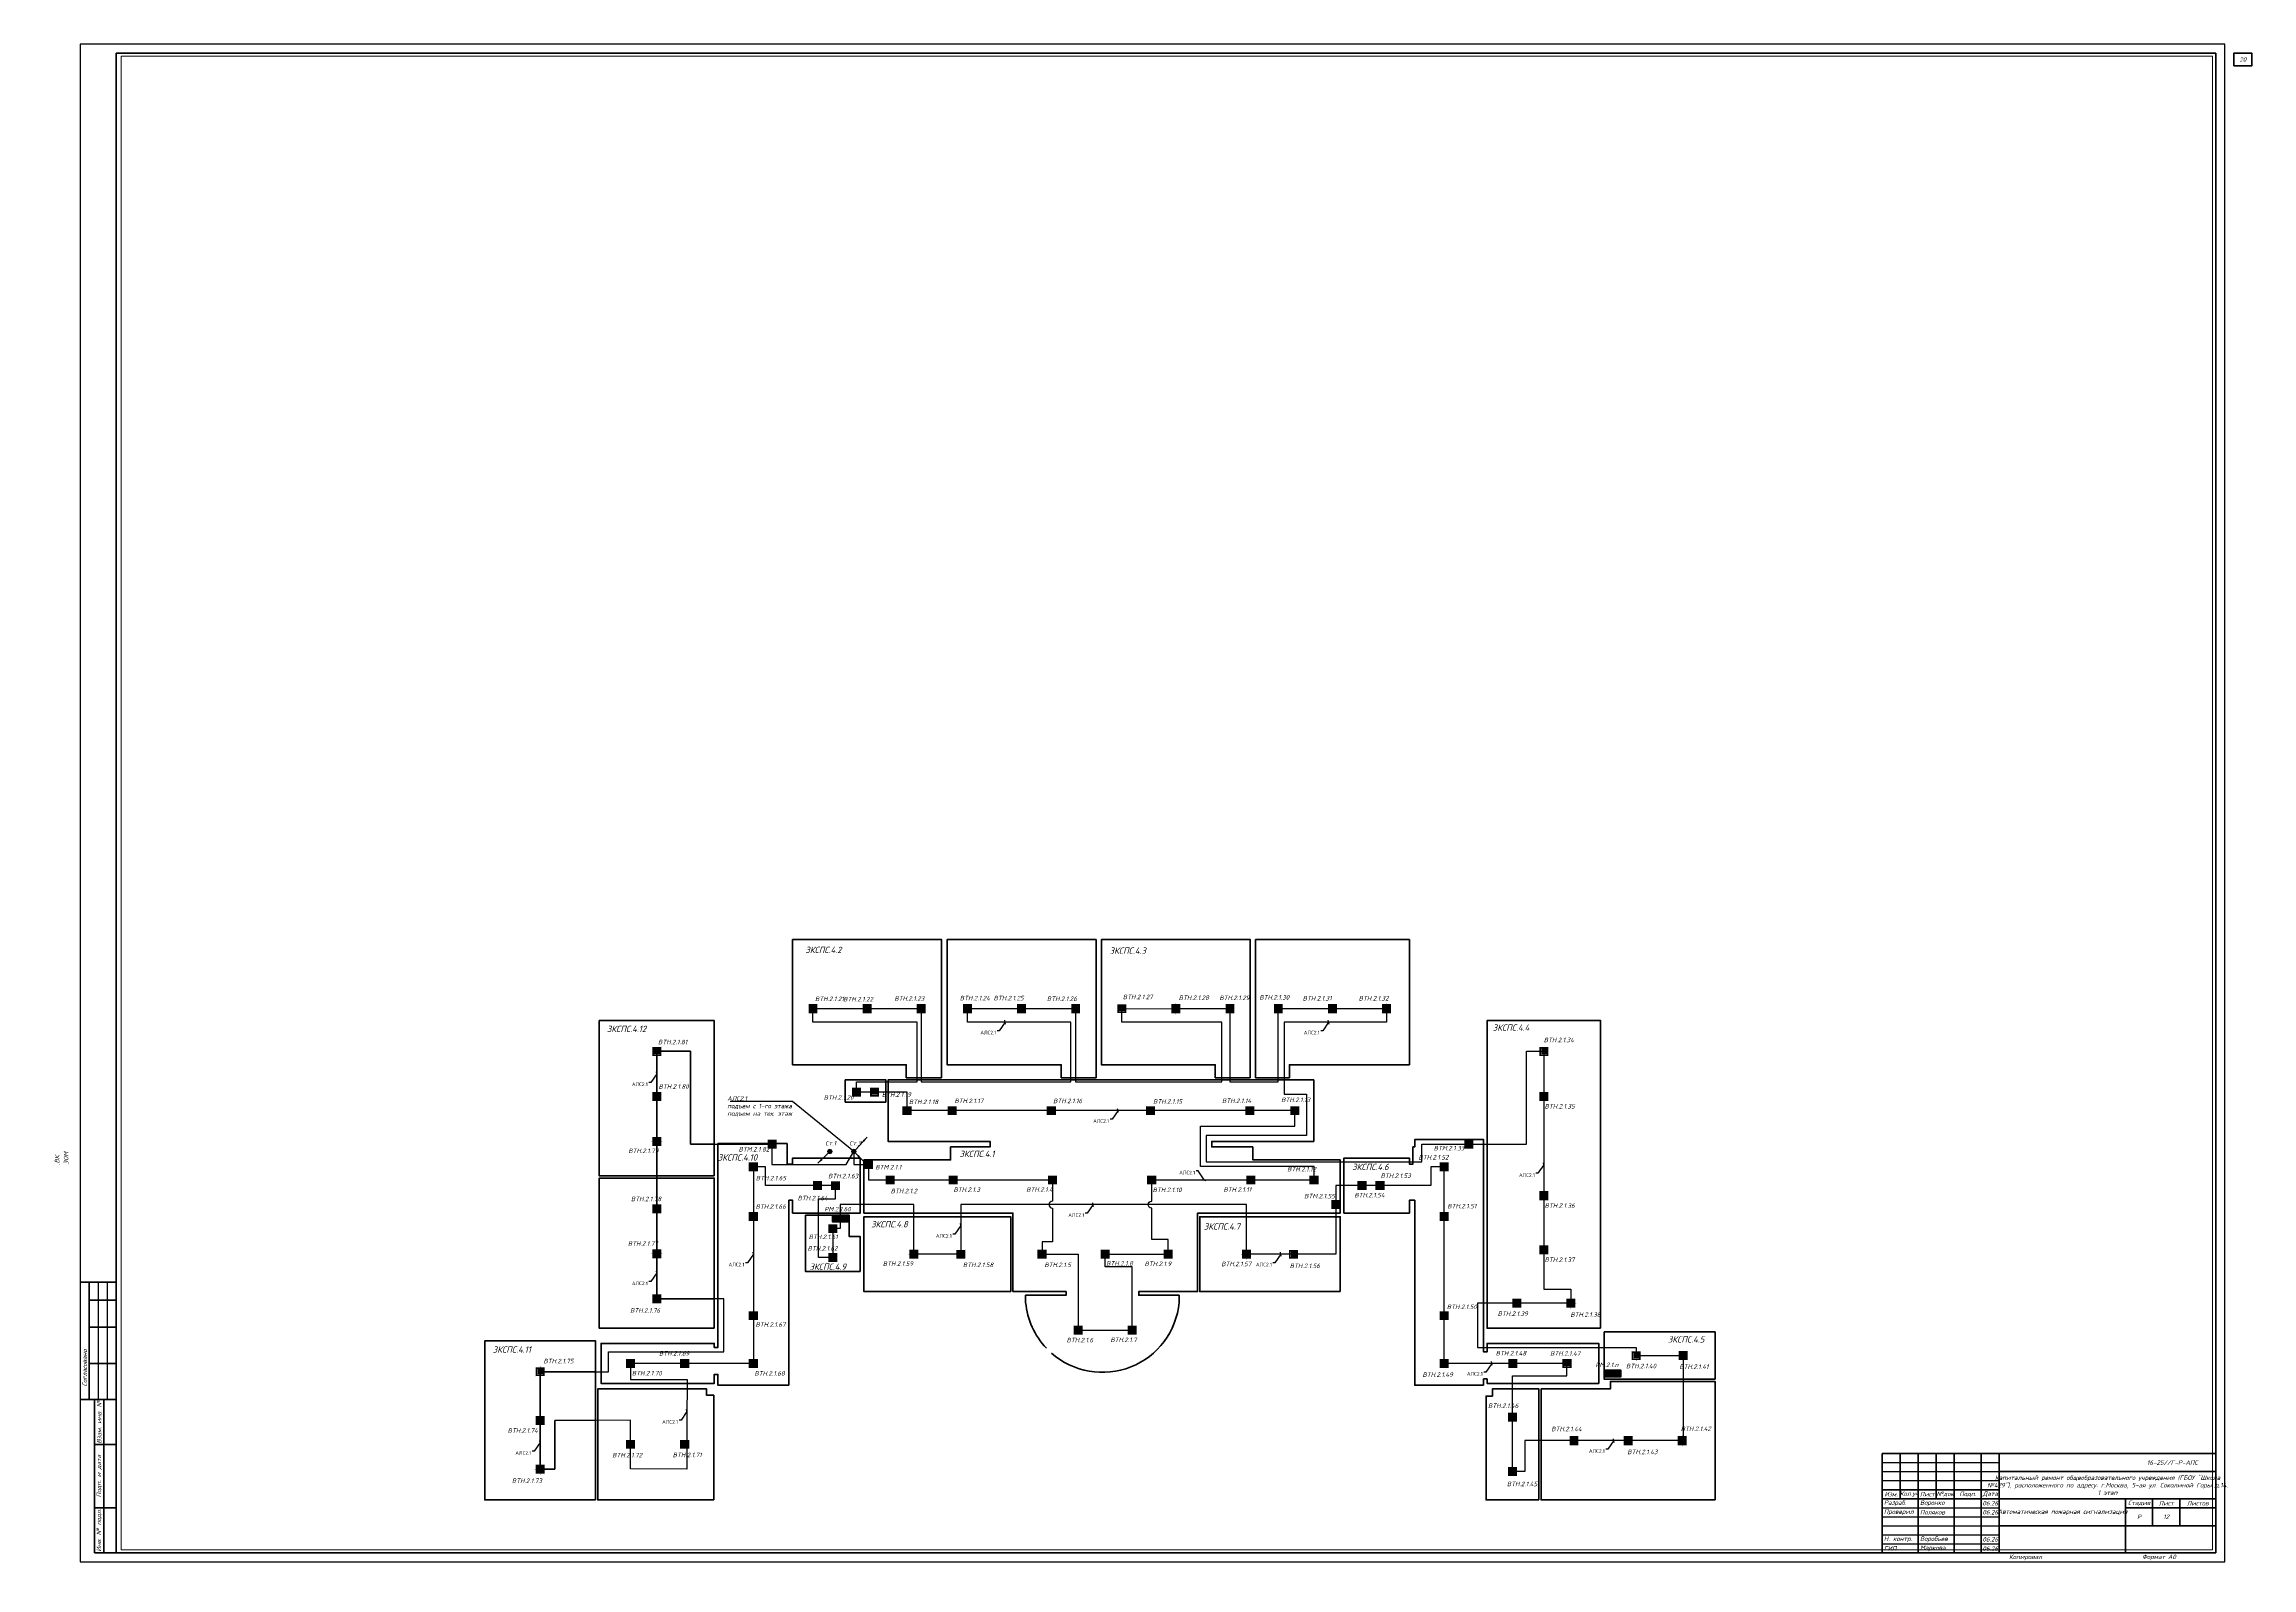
# Paper-space layout 'ПР4' of a CAD drawing. Header units: millimetres. Extents: x -20 to 1204, y -3 to 841.
# The model-space entities are those that its viewports show. They can reach past a viewport. Long polylines and large blocks are cut down to what shows.
import ezdxf
from ezdxf import colors
from ezdxf.entities.mleader import LeaderData, LeaderLine
from ezdxf.enums import TextEntityAlignment as Align
from ezdxf.math import Vec2, Vec3

# ---------------------------------------------------------------- set-up
doc = ezdxf.new("R2010")
doc.units = ezdxf.units.MM
doc.header["$LTSCALE"] = 0.5
doc.set_wipeout_variables(frame=1)
doc.linetypes.add('CONTI', pattern=[0])
doc.layers.get('0').update_dxf_attribs({"lineweight": 18})
doc.layers.get('Defpoints').update_dxf_attribs({"color": 4, "lineweight": 140})
for name, color, linetype, lineweight in [('! BSN__тонкая  текст - 015', 250, 'Continuous', 15), ('! ЗКПС НОМЕР 1', 4, 'Continuous', 50), ('13_text', 250, 'Continuous', 15), ('13_АПС_кабели', 1, 'Continuous', 30), ('13_АПС_оборудование', 1, 'Continuous', 30), ('13_АПС_текст', 1, 'Continuous', 30), ('13_СС_СОТС_выноски', 7, 'Continuous', 25), ('BSN__основная - 06', 1, 'Continuous', 60), ('АР_Штриховка_Стималит', 5, 'Continuous', 0)]:
    doc.layers.add(name, color=color, linetype=linetype, lineweight=lineweight)
doc.layers.add('! ЗКПС НОМЕР 2', color=7, linetype='Continuous', lineweight=0, true_color=0xf3aae6, transparency=0.5)
doc.styles.add('BDG_T_R', font='GOST Common.ttf')
doc.styles.add('ISOCPEUR', font='isocpeui.ttf', dxfattribs={"height": 250})
doc.styles.get("Standard").update_dxf_attribs({"font": 'txt.shx'})
doc.linetypes.add('Рабочее в трубе  _о_о_', pattern='A,5,2,[133,ltypeshp.shx,S=0.4,R=0,X=0,Y=0.75],3', length=10)

# ---------------------------------------------------------------- blocks, each defined once
blk = doc.blocks.new('*U1096')
at = {"linetype": 'Continuous', "lineweight": 25, "transparency": 33554687}
for p, q in [((1189, 841), (0, 841)), ((0, 841), (0, 0)), ((1189, 0), (1189, 841)), ((10, 155), (10, 90)), ((15, 155), (15, 90)), ((999, 55), (1064, 55)), ((999, 50), (1064, 50)), ((999, 45), (1064, 45)), ((999, 30), (1064, 30)), ((999, 25), (1064, 25)), ((999, 20), (1064, 20)), ((999, 15), (1064, 15)), ((0, 0), (1189, 0)), ((999, 10), (1064, 10))]:
    blk.add_line(p, q, dxfattribs=at)
at = {"linetype": 'Continuous', "lineweight": 60, "transparency": 33554687}
for p, q in [((1184, 836), (20, 836)), ((20, 836), (20, 5)), ((1184, 5), (1184, 836)), ((20, 155), (0, 155)), ((5, 155), (5, 90)), ((20, 145), (5, 145)), ((20, 130), (5, 130)), ((20, 110), (5, 110)), ((20, 90), (0, 90)), ((8, 90), (8, 5)), ((13, 90), (13, 5)), ((8, 65), (20, 65)), ((999, 60), (1184, 60)), ((999, 5), (999, 60)), ((1009, 60), (1009, 35)), ((1019, 60), (1019, 5)), ((1029, 60), (1029, 35)), ((1039, 60), (1039, 5)), ((1054, 60), (1054, 5)), ((1064, 5), (1064, 60)), ((1064, 50), (1184, 50)), ((1184, 5), (1184, 60)), ((999, 40), (1064, 40)), ((8, 30), (20, 30)), ((999, 35), (1184, 35)), ((1134, 35), (1134, 5)), ((1134, 30), (1184, 30)), ((1149, 35), (1149, 20)), ((1164, 35), (1164, 20)), ((1064, 20), (1184, 20)), ((8, 5), (20, 5)), ((20, 5), (1184, 5))]:
    blk.add_line(p, q, dxfattribs=at)
at = {"linetype": 'Continuous', "lineweight": 40, "transparency": 33554687}
blk.add_line((1134, 5), (1134, 35), dxfattribs=at)
at = {"lineweight": 60, "transparency": 33554687}
blk.add_lwpolyline([(1194, 829), (1204, 829), (1204, 836), (1194, 836)], close=True, dxfattribs=at)
at = {"linetype": 'Continuous', "transparency": 33554687, "rotation": 90, "style": 'ISOCPEUR'}
for s, insert, char_height, width, attachment_point in [('20_Главный_специалист_ВК', (-12.5, 176), 2.5, 19, 4), ('21_Главный_специалист_ЭОМ', (-7.5, 176), 2.5, 19, 4), ('01.26', (-12.5, 215), 2.5, 10, 5), ('01.26', (-7.5, 215), 2.5, 10, 5), ('01.26', (-2.5, 215), 2.5, 10, 5), ('Согласовано', (-17.5, 172.5), 3, 35, 5), ('Гл. спец ВК', (-12.5, 156), 2.5, 19, 4), ('Гл. спец ЭОМ', (-7.5, 156), 2.5, 19, 4), ('01.26', (-12.5, 150), 2.5, 10, 5), ('19_Главный_конструктор', (-7.5, 111), 2.5, 19, 4), ('01.26', (-7.5, 150), 2.5, 10, 5), ('18_Главный_специалист_ОВ', (-2.5, 111), 2.5, 19, 4), ('01.26', (-2.5, 150), 2.5, 10, 5), ('17_ГАП', (-12.5, 111), 2.5, 19, 4), ('Согласовано', (2.5, 107.5), 2.5, 35, 5), ('Гл. констр. ', (-7.5, 91), 2.5, 19, 4), ('Гл. спец ОВ', (-2.5, 91), 2.5, 19, 4), ('ГАП', (-12.5, 91), 2.5, 19, 4), ('Взам. инв. №', (10.5, 77.5), 2.5, 25, 5), ('Подп. и дата', (10.5, 47.5), 2.5, 35, 5), ('Инв. № подл.', (10.5, 17.5), 2.5, 25, 5)]:
    blk.add_mtext(s, dxfattribs=dict(at, insert=insert, char_height=char_height, width=width, attachment_point=attachment_point))
at = {"linetype": 'Continuous', "transparency": 33554687, "char_height": 2.5, "style": 'ISOCPEUR'}
for s, insert, width, attachment_point in [('16-25//Г-Р-АПС', (1174, 55), 110, 6), ('\\pxsm1;Капитальный ремонт общеобразовательного учреждения (ГБОУ "Школа №429"), расположенного по адресу: г.Москва, 5-ая ул. Соколиной Горы д.14. 1 этап', (1124, 42.5), 120, 5), ('Разраб.', (1000, 32.5), 19, 4), ('Проверил', (1000, 27.5), 19, 4), ('Воронко', (1020, 32.5), 19, 4), ('Поляков', (1020, 27.5), 19, 4), ('\\pxqc;06.26', (1054, 32.5), 10, 4), ('\\pxqc;06.26', (1054, 27.5), 10, 4), ('Р', (1141.5, 25), 15, 5), ('Н. контр.', (1000, 12.5), 19, 4), ('Воробьев', (1020, 12.5), 19, 4), ('\\pxqc;06.26', (1054, 12.5), 10, 4), ('ГИП', (1000, 7.5), 19, 4), ('Маркова', (1020, 7.5), 19, 4), ('\\pxqc;06.26', (1054, 7.4), 10, 4), ('Копировал', (1078.5, 2.5), 25, 5), ('Формат', (1149.5, 2.5), 16, 5)]:
    blk.add_mtext(s, dxfattribs=dict(at, insert=insert, width=width, attachment_point=attachment_point))
at = {"transparency": 33554687, "char_height": 2.5, "attachment_point": 5, "style": 'ISOCPEUR'}
for s, insert, width in [('Изм.', (1004, 37.5), 10), ('Кол.уч', (1014, 37.5), 10), ('Лист', (1024, 37.5), 10), ('№док', (1034, 37.5), 10), ('Подп.', (1046.5, 37.5), 15), ('Дата', (1059, 37.5), 10), ('Стадия', (1141.5, 32.5), 15), ('Лист', (1156.5, 32.5), 15), ('Листов', (1174, 32.5), 20)]:
    blk.add_mtext(s, dxfattribs=dict(at, insert=insert, width=width))
at = {"linetype": 'Continuous', "transparency": 33554687, "insert": (1099, 27.5), "char_height": 2.5, "width": 70, "attachment_point": 5, "line_spacing_factor": 0.8, "style": 'ISOCPEUR'}
blk.add_mtext('\\pxsm1;Автоматическая пожарная сигнализация', dxfattribs=at)
at = {"transparency": 33554687, "style": 'ISOCPEUR'}
for tag, p in [('Сквозная_нумерация', (1199, 832.5)), ('Форма3_номер_листа', (1156.5, 25)), ('Форма3_количество_листов', (1174, 25))]:
    blk.add_attdef(tag, text='', height=2.5, dxfattribs=at).set_placement(p, align=Align.MIDDLE_CENTER)
blk.add_attdef('Форма3_дополнительный_шифр', text='', height=2.5, dxfattribs=at).set_placement((1174, 55), align=Align.MIDDLE_LEFT)
at = {"lineweight": 5, "transparency": 33554687, "flags": 160}
blk.add_attdef('Форма3_наименование_чертежа', text='', height=2.5, dxfattribs=at).set_placement((1099, 12.5), align=Align.MIDDLE_CENTER)
at = {"transparency": 33554687, "style": 'ISOCPEUR', "flags": 8}
blk.add_attdef('Формат', (1157.5, 1.5), '', height=2.5, dxfattribs=at)
at = {"transparency": 33554687}
blk.add_wipeout([(-20, 220), (-0.5, 220), (-0.5, 90), (-20, 90)], dxfattribs=at)
blk = doc.blocks.new('101')
at = {"layer": '! ЗКПС НОМЕР 2', "true_color": 0xffffff, "transparency": 33554687}
h = blk.add_hatch(color=7, dxfattribs=at)
h.dxf.hatch_style = 1
h.paths.add_polyline_path([(-12942, -22141.9), (-12947, -22141.9), (-12947, -22146.8), (-12942, -22146.8)])
at = {"layer": 'BSN__основная - 06', "color": 1, "lineweight": 30, "ltscale": 100, "const_width": 0.03, "elevation": 0}
blk.add_lwpolyline([(-12947, -22141.9), (-12942, -22141.9), (-12942, -22146.8), (-12947, -22146.8)], close=True, dxfattribs=at)
at = {"layer": 'BSN__основная - 06', "color": 1, "lineweight": 30, "ltscale": 100, "const_width": 0.07, "elevation": 0}
blk.add_lwpolyline([(-12943.9, -22142.7), (-12945, -22143.9), (-12943.9, -22144.8), (-12945, -22145.9)], dxfattribs=at)
blk = doc.blocks.new('102')
at = {"layer": '! ЗКПС НОМЕР 1', "true_color": 0x78b1e2}
h = blk.add_hatch(color=143, dxfattribs=at)
h.dxf.hatch_style = 1
h.paths.add_polyline_path([(1716.1, -5163), (1711.2, -5163), (1711.2, -5168), (1716.1, -5168)])
at = {"layer": '! BSN__тонкая  текст - 015', "color": 1, "lineweight": 30, "ltscale": 100, "const_width": 0.03, "elevation": 0}
blk.add_lwpolyline([(1711.2, -5163), (1716.1, -5163), (1716.1, -5168), (1711.2, -5168)], close=True, dxfattribs=at)
at = {"layer": '! BSN__тонкая  текст - 015', "color": 1, "lineweight": 30, "ltscale": 100, "const_width": 0.05}
for points in [[(1713.6, -5162.5), (1713.6, -5163)], [(1711.1, -5165.5), (1710.6, -5165.5)], [(1713.6, -5168), (1713.6, -5168.6)], [(1716.7, -5165.5), (1716.1, -5165.5)]]:
    blk.add_lwpolyline(points, dxfattribs=at)
at = {"color": 1, "lineweight": 5, "ltscale": 100, "const_width": 0.03, "elevation": 0}
blk.add_lwpolyline([(1714.2, -5164.4), (1713.1, -5165), (1714.2, -5166), (1713.1, -5166.6)], dxfattribs=at)
blk = doc.blocks.new('ИПР1')
at = {"layer": 'АР_Штриховка_Стималит', "ltscale": 0.01, "true_color": 0xffffff}
h = blk.add_hatch(color=7, dxfattribs=at)
h.dxf.hatch_style = 1
h.paths.add_polyline_path([(-11645.5, -30228.9), (-11645.5, -30233.8), (-11640.6, -30233.8), (-11640.6, -30228.9)])
at = {"layer": 'BSN__основная - 06', "ltscale": 100, "const_width": 0.1}
blk.add_lwpolyline([(-11645.5, -30228.9), (-11640.6, -30228.9), (-11640.6, -30233.8), (-11645.5, -30233.8)], close=True, dxfattribs=at)
for points in [[(-11644.9, -30229.4), (-11644.8, -30229.6), (-11644.8, -30229.6), (-11644.8, -30229.7), (-11644.7, -30229.7), (-11644.7, -30229.8), (-11644.7, -30229.8), (-11644.6, -30229.9), (-11644.6, -30230), (-11644.6, -30230), (-11644.5, -30230.1), (-11644.4, -30230.2), (-11644.4, -30230.2), (-11644.3, -30230.3), (-11644.2, -30230.4), (-11644.1, -30230.5), (-11644, -30230.5), (-11643.9, -30230.6), (-11643.8, -30230.6), (-11643.7, -30230.7), (-11643.6, -30230.7), (-11643.5, -30230.8), (-11643.4, -30230.8), (-11643.2, -30230.8), (-11643, -30230.8), (-11642.7, -30230.8), (-11642.5, -30230.7), (-11642.3, -30230.7), (-11642, -30230.5), (-11641.8, -30230.4), (-11641.6, -30230.2), (-11641.5, -30230), (-11641.3, -30229.8), (-11641.2, -30229.5), (-11641.2, -30229.4)], [(-11643, -30230.8), (-11643, -30233.3)]]:
    blk.add_lwpolyline(points, dxfattribs=at)
blk = doc.blocks.new('*U37')
at = {"linetype": 'Continuous', "lineweight": 20, "true_color": 0xffffff, "transparency": 33554559}
h = blk.add_hatch(color=7, dxfattribs=at)
h.dxf.hatch_style = 1
h.paths.add_polyline_path([(-218, 521), (-218, -276), (1786, -276), (1786, 521)])
h.paths.add_polyline_path([(-1570, -1070), (1673, -1070), (1673, -565), (-1570, -565)], flags=9)
at = {"color": 1, "lineweight": 50, "transparency": 33554559}
blk.add_lwpolyline([(-218, 521), (1786, 521), (1786, -276), (-218, -276)], close=True, dxfattribs=at)
at = {"color": 1, "transparency": 33554559, "insert": (-42, 390), "char_height": 500, "attachment_point": 1, "style": 'ISOCPEUR'}
blk.add_mtext_dynamic_manual_height_columns('РМ-1', width=896.24, gutter_width=1500, heights=[0], dxfattribs=at)
at = {"color": 5, "transparency": 33554559, "style": 'ISOCPEUR'}
blk.add_attdef('ПОМ.', text='', height=200, dxfattribs=at).set_placement((-37, 473), align=Align.RIGHT)
at = {"transparency": 33554559, "style": 'ISOCPEUR'}
blk.add_attdef('НУМЕРАЦИЯ', (-505, 1445), '', height=500, dxfattribs=at)
at = {"transparency": 33554559, "style": 'ISOCPEUR', "flags": 1}
blk.add_attdef('НОМ', (1222, 570), '', height=250, dxfattribs=at)
at = {"color": 6, "lineweight": 20, "transparency": 33554559, "style": 'ISOCPEUR', "flags": 1}
for tag, p in [('ПОМЕЩЕНИЕ', (1645, -43)), ('ИД', (2550, -400))]:
    blk.add_attdef(tag, p, '', height=250, dxfattribs=at)
at = {"color": 6, "lineweight": 40, "transparency": 33554559, "style": 'ISOCPEUR'}
blk.add_attdef('СЛУЖЕБНЫЙОТКР', (-997, -747), '', height=220, dxfattribs=at)
at = {"color": 2, "linetype": 'Continuous', "lineweight": 30, "transparency": 33554559, "style": 'ISOCPEUR', "flags": 1}
blk.add_attdef('ID', (2010, -411), '', height=250, dxfattribs=at)
blk = doc.blocks.new('746')
at = {"layer": '! ЗКПС НОМЕР 1', "true_color": 0x78b1e2}
h = blk.add_hatch(color=143, dxfattribs=at)
h.dxf.hatch_style = 1
h.paths.add_polyline_path([(846.5, -5270.4), (846.5, -5275.2), (851.4, -5275.2), (851.4, -5270.4)])
h.paths.add_polyline_path([(850.5, -5271.3), (850.5, -5274.4), (847.4, -5274.4), (847.4, -5271.3)], flags=16)
at = {"layer": 'АР_Штриховка_Стималит', "true_color": 0xffffff}
h = blk.add_hatch(color=7, dxfattribs=at)
h.dxf.hatch_style = 1
h.paths.add_polyline_path([(847.5, -5271.3), (847.5, -5274.3), (850.5, -5274.3), (850.5, -5271.3)])
at = {"layer": '! BSN__тонкая  текст - 015', "color": 1, "lineweight": 30, "ltscale": 100, "const_width": 0.05}
for points in [[(846.4, -5272.8), (845.9, -5272.8)], [(848.9, -5269.7), (848.9, -5270.3)], [(848.9, -5275.3), (848.9, -5275.8)], [(852, -5272.8), (851.4, -5272.8)]]:
    blk.add_lwpolyline(points, dxfattribs=at)
at = {"color": 1, "lineweight": 5, "ltscale": 100, "elevation": 0}
for points, const_width in [([(846.5, -5275.3), (851.4, -5275.3), (851.4, -5270.3), (846.5, -5270.3)], 0.03), ([(847.5, -5274.3), (850.5, -5274.3), (850.5, -5271.3), (847.5, -5271.3)], 0.01)]:
    blk.add_lwpolyline(points, close=True, dxfattribs=dict(at, const_width=const_width))
at = {"color": 1, "lineweight": 5, "ltscale": 100, "const_width": 0.03, "elevation": 0}
blk.add_lwpolyline([(849.5, -5271.7), (848.4, -5272.3), (849.5, -5273.3), (848.4, -5273.9)], dxfattribs=at)
blk = doc.blocks.new('748')
at = {"layer": 'АР_Штриховка_Стималит', "true_color": 0xffffff}
h = blk.add_hatch(color=7, dxfattribs=at)
h.dxf.hatch_style = 1
h.paths.add_polyline_path([(1611.5, -5339.8), (1606.6, -5339.8), (1606.6, -5344.7), (1611.5, -5344.7)])
h.paths.add_polyline_path([(1610.6, -5340.7), (1610.6, -5343.8), (1607.6, -5343.8), (1607.6, -5340.7)], flags=16)
h = blk.add_hatch(color=7, dxfattribs=at)
h.dxf.hatch_style = 1
h.paths.add_polyline_path([(1607.6, -5340.7), (1607.6, -5343.7), (1610.6, -5343.7), (1610.6, -5340.7)])
at = {"color": 1, "lineweight": 5, "ltscale": 100, "elevation": 0}
for points, const_width in [([(1606.6, -5344.7), (1611.6, -5344.7), (1611.6, -5339.8), (1606.6, -5339.8)], 0.03), ([(1607.6, -5343.7), (1610.6, -5343.7), (1610.6, -5340.7), (1607.6, -5340.7)], 0.01)]:
    blk.add_lwpolyline(points, close=True, dxfattribs=dict(at, const_width=const_width))
at = {"color": 1, "lineweight": 5, "ltscale": 100, "const_width": 0.03, "elevation": 0}
blk.add_lwpolyline([(1609.6, -5341.1), (1608.5, -5341.7), (1609.7, -5342.7), (1608.5, -5343.3)], dxfattribs=at)
blk = doc.blocks.new('*U54')
at = {"transparency": 33554687}
h = blk.add_hatch(color=0, dxfattribs=at)
h.dxf.hatch_style = 1
h.paths.add_polyline_path([(125, 0, 1), (-125, 0, 1)])
h = blk.add_hatch(color=0, dxfattribs=at)
h.dxf.hatch_style = 1
h.paths.add_polyline_path([(491, -407), (407, -491), (654, -654)])
at = {"color": 0, "lineweight": 15, "transparency": 33554687}
blk.add_lwpolyline([(654, -654), (88, -88)], dxfattribs=at)
at = {"color": 0, "transparency": 33554687}
blk.add_circle((0, 0), 125, dxfattribs=at)
blk = doc.blocks.new('*U55')
at = {"transparency": 33554687}
h = blk.add_hatch(color=0, dxfattribs=at)
h.dxf.hatch_style = 1
h.paths.add_polyline_path([(-579, 533), (-491, 615), (-733, 786)])
h = blk.add_hatch(color=0, dxfattribs=at)
h.dxf.hatch_style = 1
h.paths.add_polyline_path([(125, 0, 1), (-125, 0, 1)])
at = {"color": 0, "lineweight": 15, "transparency": 33554687}
blk.add_lwpolyline([(-85, 91), (-733, 786)], dxfattribs=at)
at = {"color": 0, "transparency": 33554687}
blk.add_circle((0, 0), 125, dxfattribs=at)
blk = doc.blocks.new('*U62')
at = {"transparency": 33554687}
h = blk.add_hatch(color=0, dxfattribs=at)
h.dxf.hatch_style = 1
h.paths.add_polyline_path([(125, 0, 1), (-125, 0, 1)])
h = blk.add_hatch(color=0, dxfattribs=at)
h.dxf.hatch_style = 1
h.paths.add_polyline_path([(-336, -251), (-251, -336), (-88, -88)])
at = {"color": 0, "lineweight": 15, "transparency": 33554687}
blk.add_lwpolyline([(-88, -88), (-654, -654)], dxfattribs=at)
at = {"color": 0, "transparency": 33554687}
blk.add_circle((0, 0), 125, dxfattribs=at)
blk = doc.blocks.new('_None')
blk = doc.blocks.new('_Oblique')
at = {"color": 0, "linetype": 'ByBlock', "lineweight": -2, "transparency": 33554687}
blk.add_line((-0.5, -0.5), (0.5, 0.5), dxfattribs=at)

msp = doc.modelspace()

# ---------------------------------------------------------------- linework, layer by layer
at = {"layer": '! ЗКПС НОМЕР 1', "color": 40, "transparency": 33554559}
for points in [[(220440.61454, 78700.32862), (218485.16186, 78700.32862), (218485.16186, 79418.46637), (212175.61454, 79418.46637), (212175.61454, 86350.68246), (220440.61454, 86350.68246)], [(229005.61454, 78700.32862), (227071.91926, 78700.30362), (227071.91926, 79418.44137), (220740.61454, 79418.44137), (220740.61454, 86350.67184), (229005.61454, 86350.68246)], [(256975.61454, 64815.68246), (256875.61454, 64815.68246), (250685.61454, 64815.68246), (250685.61454, 81866.07267), (256975.61454, 81866.07267)], [(217353.01086, 77348.71159), (215095.93377, 77348.71159), (215095.93377, 78580.38864), (217353.01086, 78580.38864)]]:
    msp.add_lwpolyline(points, close=True, dxfattribs=at)
at = {"layer": '! ЗКПС НОМЕР 1', "color": 200, "transparency": 33554559}
for points in [[(237550.61454, 78700.32862), (235616.91926, 78700.30362), (235616.91926, 79418.46637), (229305.54112, 79418.46637), (229305.61454, 86350.68246), (237550.61454, 86350.68246)], [(246375.61454, 79418.46228), (239728.49211, 79418.46228), (239728.49211, 78700.30138), (237850.61454, 78700.32862), (237850.61454, 86350.68246), (246375.61454, 86350.68246)]]:
    msp.add_lwpolyline(points, close=True, dxfattribs=at)
at = {"layer": '! ЗКПС НОМЕР 1', "color": 30, "true_color": 0xf26722, "transparency": 33554559}
for points in [[(207835.61454, 73260.68246), (201460.61454, 73260.68246), (201460.60115, 81866.07267), (207835.60115, 81866.07267), (207835.61454, 78285.68603), (207834.39833, 78285.68603), (207836.83076, 77045.16828), (207835.61454, 77046.18314)], [(207835.61454, 64815.68246), (207835.61454, 64815.68246), (207835.61454, 64815.68246), (201460.61454, 64815.68246), (201460.61454, 73140.68246), (207835.61454, 73140.68246), (207835.61454, 64815.68246)]]:
    msp.add_lwpolyline(points, close=True, dxfattribs=at)
at = {"layer": '! ЗКПС НОМЕР 1', "color": 163, "transparency": 33554559}
msp.add_lwpolyline([(226248.32426, 63710.57495, -0.1673533343), (225100.18296, 66245.68246), (225100.18296, 66645.68246), (227343.63212, 66645.68246), (227343.63212, 66845.68246), (227343.63212, 66845.68246), (227343.63212, 66845.68246), (227343.63212, 66845.68246), (224390.62001, 66845.68246), (224390.62001, 71195.68497), (216130.61454, 71195.68246), (216130.61454, 74144.47338), (220935.61454, 74144.47338), (220935.61454, 74865.68246), (223130.61454, 74865.68246), (223130.61454, 75165.68246), (217473.33983, 75165.68246), (217473.02501, 78580.32862), (229005.61454, 78580.32862), (229005.61454, 78580.32862), (229005.61454, 78580.32862), (229005.61454, 78580.32862), (241078.20408, 78580.32862), (241077.88925, 75165.68246), (235420.61454, 75165.68246), (235420.61454, 74865.68246), (237695.61454, 74865.68246), (237699.06422, 74144.5329), (242545.61454, 74144.5329), (242545.61964, 71195.6905), (234628.99215, 71195.68809), (234628.99215, 71195.68809), (234628.99197, 66845.68246), (231367.63497, 66845.68246), (231367.63497, 66645.68246), (233610.31203, 66645.68246), (233610.31203, 66245.68246, -0.6128200457), (226530.75653, 63437.82939)], format="xyb", dxfattribs=at)
at = {"layer": '! ЗКПС НОМЕР 1', "color": 171, "transparency": 33554559}
for points in [[(211975.61454, 61655.68246), (208035.61454, 61655.68246), (208035.61454, 62255.68246), (207835.61454, 62255.68246), (207835.61454, 61755.68246), (201560.61454, 61755.68246), (201560.61454, 63975.68251), (207835.61454, 63975.68251), (207835.61454, 63755.68251), (208035.61454, 63755.68251), (208035.61454, 75045.67708), (211875.61454, 75045.67708), (211875.61454, 73908.16474), (212175.61523, 73908.16474), (212175.61454, 74244.47338), (215930.61454, 74244.47337), (215930.61454, 71195.69361), (212175.61454, 71195.69286), (212175.64263, 71908.1603), (211975.58645, 71908.16919)], [(207810.61454, 55305.68246), (201380.64843, 55305.6893), (201380.61592, 61455.67561), (207410.61022, 61455.68246), (207410.61022, 61105.68229), (207810.61454, 61105.68229)]]:
    msp.add_lwpolyline(points, close=True, dxfattribs=at)
at = {"layer": '! ЗКПС НОМЕР 1', "color": 11, "true_color": 0xf27172, "transparency": 33554559}
msp.add_lwpolyline([(250485.61454, 61655.68246), (246675.61454, 61655.68246), (246675.61454, 71908.16474), (246375.61454, 71908.16474), (246375.61454, 71195.68246), (242745.61454, 71195.69078), (242745.61454, 74244.47338), (246375.61454, 74244.47338), (246375.61454, 73908.16474), (246575.61454, 73908.16474), (246575.61454, 74865.68246), (246675.61454, 74865.68246), (246675.61454, 75265.68246), (250485.61454, 75265.68246), (250485.61454, 63505.40613), (250685.61454, 63505.40613), (250685.61454, 63975.68251), (256875.61454, 63975.68251), (256875.61454, 61755.68246), (250685.61454, 61755.68246), (250685.61454, 62005.51777), (250485.61454, 62005.40613)], close=True, dxfattribs=at)
at = {"layer": '! ЗКПС НОМЕР 1', "color": 160, "transparency": 33554559}
msp.add_lwpolyline([(215930.61454, 67956.81086), (212895.50982, 67956.78746), (212895.47531, 71076.0389), (215322.41366, 71075.69709), (215322.45297, 69895.69795), (215930.61454, 69895.69795)], close=True, dxfattribs=at)
at = {"layer": '! ЗКПС НОМЕР 1', "color": 242, "true_color": 0xcd2027, "transparency": 33554559}
msp.add_lwpolyline([(224270.63512, 66845.68246), (216130.61454, 66845.68246), (216130.61454, 70995.68154), (224270.6049, 70995.68337)], close=True, dxfattribs=at)
at = {"layer": '! ЗКПС НОМЕР 1', "color": 25, "transparency": 33554559}
msp.add_lwpolyline([(242545.61454, 66845.68497), (234750.15641, 66845.67995), (234749.01022, 70995.68246), (242545.61454, 70995.68246)], close=True, dxfattribs=at)
at = {"layer": '! ЗКПС НОМЕР 1', "color": 84, "transparency": 33554559}
for points in [[(201260.6308, 55305.66205), (195110.61454, 55305.68246), (195110.61454, 64113.42716), (195110.61454, 64113.42716), (195110.61454, 64113.42716), (201260.61454, 64113.42716), (201260.61729, 61455.68246), (201260.6308, 61455.66216)], [(263325.61454, 61988.649), (257175.95003, 61988.649), (257175.61454, 64615.68246), (263325.61454, 64615.68246)], [(253555.64705, 55305.69795), (250625.61454, 55305.68246), (250625.61454, 61055.68246), (250975.61256, 61055.68246), (250975.61471, 61454.29058), (253555.61454, 61455.68246)], [(263325.61454, 55305.68246), (253675.61454, 55305.68246), (253675.61454, 61455.68309), (255935.61454, 61455.68246), (255935.61454, 61455.68246), (257525.61471, 61455.68246), (257525.61694, 61868.649), (263325.61454, 61868.649)]]:
    msp.add_lwpolyline(points, close=True, dxfattribs=at)
at = {"layer": '13_АПС_кабели', "transparency": 33554687}
msp.add_lwpolyline([(215573.44227, 74611.8851), (215573.44227, 73896.49082), (216388.01044, 73896.49082), (216388.01044, 73030.68246), (217588.11453, 73030.68246), (221088.11453, 73030.68246), (226588.11453, 73030.68246), (226588.11453, 71861.82671, 0.9839345891), (226588.11453, 71472.01915), (226588.11453, 69595.59046), (226009.80607, 69595.59046), (226009.80607, 68920.7054), (228009.80607, 68920.7054), (228009.80713, 64715.68246), (231009.80713, 64715.68246), (231009.80713, 68225.50697), (229509.80607, 68225.50697), (229509.80607, 68920.7054), (233009.80607, 68920.7054), (233009.80607, 69741.17795), (232088.11453, 69741.17795), (232088.11453, 71471.99359, -1), (232088.11453, 71861.85227), (232088.11453, 73030.68246), (237588.11453, 73030.68246), (241088.11453, 73030.68246), (241088.11453, 73786.91399), (234802.10622, 73786.91399), (234802.10622, 76022.49134), (240025.45713, 76022.49134), (240025.45713, 76873.00554), (237525.45713, 76873.00554), (232025.45713, 76873.00554), (226525.45713, 76873.00554), (221025.45713, 76873.00554), (218525.45713, 76873.00554), (218525.45713, 77897.87748), (216724.6369, 77897.87748), (215724.6369, 77897.87748), (215724.6369, 78475.6709), (219081.76051, 78475.6709), (219081.76051, 81776.24234), (213308.95279, 81776.24234), (213308.95279, 82525.50554), (216308.11454, 82525.50554), (219308.11454, 82525.50554), (219308.11454, 78475.6709), (227610.72266, 78475.6709), (227610.72266, 81776.24234), (221871.45279, 81776.24234), (221870.61454, 82525.50554), (224870.61454, 82525.50554), (227871.3959, 82525.50554), (227871.3959, 78475.6709), (235976.83768, 78475.6709), (235976.83768, 81776.24234), (230428.95279, 81776.24234), (230428.95279, 82520.25538), (233428.11454, 82525.50554), (236428.11454, 82525.50554), (236428.11454, 78475.6709), (239108.95279, 78475.6709), (239108.95279, 82525.50554), (242108.8959, 82523.14371), (245108.11454, 82525.50554), (245108.11454, 81776.24234), (239438.28045, 81776.24234), (239438.28045, 77784.13397), (240668.96172, 77784.13397), (240668.96172, 75488.4903), (235115.99639, 75488.4903), (235115.99639, 74040.15494), (243748.12328, 74040.15494), (247071.88049, 74040.15494), (247071.88049, 75017.6999), (249686.51722, 75017.6999), (252867.21797, 75017.6999), (252867.21797, 80164.48276), (253829.79224, 80164.48276), (253829.79224, 77664.76131), (253829.79224, 75165.68246), (253829.79224, 71348.24354), (253830.4113, 66974.24134), (255330.63048, 66974.24134), (255330.63048, 66208.18112), (250156.26048, 66208.18112), (250156.26048, 63757.19807), (258952.03965, 63757.19807), (258952.20462, 63301.22557), (261551.56365, 63299.8039), (261550.78229, 58587.16573), (252777.48961, 58587.8274), (252777.48961, 56883.6603), (252089.79255, 56882.99863), (252089.79255, 59882.99863), (252089.79255, 62184.48349), (255113.11454, 62184.48349), (255113.11454, 62865.68248), (252113.11454, 62865.68248), (248305.61454, 62865.68248), (248305.61454, 65510.68355), (248305.61454, 71010.68355), (248305.61454, 73760.68355), (247557.70615, 73760.68355), (247557.70615, 72720.08349), (244748.12328, 72720.08349), (243748.12328, 72720.08349), (242297.6458, 72720.08349), (242297.6458, 68921.34413), (239419.97995, 68921.34413), (237347.32749, 68919.74223), (237347.32749, 71666.92293), (221501.46307, 71666.92293), (221500.62483, 68920.68246), (218900.62483, 68919.74223), (218900.62483, 71666.92293), (218528.82479, 71666.92293), (214816.73849, 71666.92293), (214816.73849, 70896.53774), (214816.73849, 70335.54542), (214413.05063, 70335.54542), (214413.05063, 68735.54542), (213610.77181, 68735.54542), (213610.77181, 71533.54478), (213610.77181, 71985.48436), (214563.10581, 71985.48436), (214563.10581, 72720.08349), (213563.10581, 72720.08349), (210683.87346, 72720.08349), (210683.87346, 73760.68355), (210005.61454, 73760.68355), (210005.61454, 71010.68355), (210005.61454, 65510.68355), (210005.61454, 62865.68248), (206198.11454, 62865.68248), (203198.11454, 62865.68248), (203198.11454, 61967.78563), (206325.61454, 61967.78563), (206324.7763, 59709.55481), (206324.7763, 57009.55481), (203198.11454, 57030.68099), (203198.11454, 59730.68099), (198999.10409, 59709.55481), (198999.10409, 57010.21648), (198185.61454, 57010.21648), (198185.61454, 59707.19298), (198187.52462, 62407.391), (201967.32507, 62407.391), (201967.32507, 63517.32103), (208374.70959, 63517.32103), (208374.70959, 66441.54452), (204648.51785, 66438.52102), (204647.73649, 70443.43606), (204648.12717, 70443.43606), (204648.12717, 75165.42298), (204647.27553, 75165.42298), (204647.27553, 77664.76131), (204647.27553, 80163.82109), (205450.10602, 80163.82109), (206514.34115, 80163.82109), (206514.34115, 75017.6999), (211037.49621, 75017.6999), (211037.49621, 73888.41768), (215151.81848, 73888.41768), (215573.44227, 74611.8851)], format="xyb", dxfattribs=at)
at = {"layer": '13_АПС_кабели', "linetype": 'Рабочее в трубе  _о_о_', "transparency": 33554687}
for points in [[(219081.76051, 78700.32862), (219081.76051, 81776.24234), (213308.95279, 81776.24234), (213308.11454, 82525.50554), (219308.11454, 82525.50554), (219308.11454, 78700.32862)], [(227610.72266, 78700.32862), (227610.72266, 81776.24234), (221871.45279, 81776.24234), (221871.45279, 82525.50554), (227870.61454, 82525.50554), (227871.3959, 78700.31395)], [(235976.83768, 78700.32861), (235976.83768, 81776.24234), (230428.95279, 81776.24234), (230428.95279, 82524.56531), (236428.11454, 82525.50554), (236428.11454, 78700.3141)], [(239108.95279, 78700.31036), (239108.11454, 82525.50554), (245108.11454, 82525.50554), (245108.11454, 81776.24234), (239438.28045, 81776.24234), (239438.28045, 78700.54589)], [(207835.61454, 75017.6999), (206514.34115, 75017.6999), (206514.34115, 80163.82109), (204647.27553, 80163.82109), (204647.28893, 66439.3711), (207835.61454, 66441.10709)], [(250685.61454, 75017.6999), (252867.21797, 75017.6999), (252867.21797, 80164.48276), (253829.02162, 80164.48276), (253830.4113, 66974.24134), (255330.63048, 66974.24134), (255329.79224, 66207.51945), (250685.61454, 66207.51945)], [(221501.25819, 70995.68275), (221501.25819, 68919.74223), (218900.62483, 68920.68246), (218900.62483, 70995.68246)], [(242297.6458, 70995.68486), (242297.6458, 68921.34413), (237347.32749, 68920.68246), (237347.34758, 70995.73278)], [(257175.61454, 63757.19807), (258952.03802, 63755.49655), (258952.03802, 63301.22551), (261550.78229, 63302.16573), (261550.78229, 58587.8274), (252777.48961, 58587.8274), (252777.48961, 56883.6603), (252089.79255, 56882.99863), (252087.32608, 61454.89034)], [(201260.61631, 62407.391), (198185.61454, 62408.61458), (198185.61454, 57009.55481), (198999.10409, 57010.21648), (198999.10409, 59709.55481), (201260.61454, 59730.68099)]]:
    msp.add_lwpolyline(points, dxfattribs=at)

# ---------------------------------------------------------------- block references
at = {"lineweight": 20, "transparency": 33554687}
ref = msp.add_blockref('*U54', (214241.02295, 74611.8851), dxfattribs=dict(at, xscale=-1))
ref.add_attrib('NUM', 'Ст.1', (213991.20752, 74943.86154), dxfattribs={"color": 0, "height": 250, "style": 'ISOCPEUR'})
ref = msp.add_blockref('*U55', (215573.44227, 74611.8851), dxfattribs=dict(at, xscale=-1))
ref.add_attrib('NUM', 'Ст.3', (215323.62684, 74943.86154), dxfattribs={"color": 0, "height": 250, "style": 'ISOCPEUR'})
ref = msp.add_blockref('*U62', (215573.44227, 74611.8851), dxfattribs=dict(at, xscale=-1))
ref.add_attrib('NUM', 'Ст.3', (215323.62684, 74943.86154), dxfattribs={"color": 0, "height": 250, "style": 'ISOCPEUR'})
at = {"layer": '13_АПС_оборудование', "transparency": 33554559}
for name, p, xscale, yscale, zscale in [('102', (41945.49949, 599075.12006, -0.47809), 100, 100, 100), ('102', (44945.49949, 599075.12006, -0.47809), 100, 100, 100), ('102', (47945.49949, 599075.12006, -0.47809), 100, 100, 100), ('102', (50507.99949, 599075.12006, -0.47809), 100, 100, 100), ('102', (53507.99949, 599075.12006, -0.47809), 100, 100, 100), ('102', (56507.99949, 599075.12006, -0.47809), 100, 100, 100), ('102', (62065.49949, 599075.12006, -0.47809), 100, 100, 100), ('102', (65065.49949, 599075.12006, -0.47809), 100, 100, 100), ('102', (67745.49949, 599075.12006, -0.47809), 100, 100, 100), ('102', (70745.49949, 599075.12006, -0.47809), 100, 100, 100), ('102', (73745.49949, 599075.12006, -0.47809), 100, 100, 100), ('102', (33284.66047, 594214.37583, -0.47809), 100, 100, 100), ('101', (1510173.98489, 2292332.6533, -0.25088), 100, 100, 100), ('101', (1512974.80512, 2291307.78135, -0.25088), 100, 100, 100), ('101', (1515474.80512, 2291307.78135, -0.25088), 100, 100, 100), ('101', (1520974.80512, 2291307.78135, -0.25088), 100, 100, 100), ('101', (1526474.80512, 2291307.78135, -0.25088), 100, 100, 100), ('101', (1531974.80512, 2291307.78135, -0.25088), 100, 100, 100), ('101', (1534474.80512, 2291307.78135, -0.25088), 100, 100, 100), ('102', (82467.17718, 594214.37583, -0.47809), 100, 100, 100), ('102', (33284.66047, 591714.37583, -0.47809), 100, 100, 100), ('101', (1504454.96254, 2288195.45936, -0.25088), 100, 100, 100), ('101', (1542754.96254, 2288195.45936, -0.25088), 100, 100, 100), ('101', (1508012.4538, 2287154.85931, -0.25088), 100, 100, 100), ('101', (1515537.46252, 2287465.45827, -0.25088), 100, 100, 100), ('101', (1521037.46252, 2287465.45827, -0.25088), 100, 100, 100), ('101', (1526537.46252, 2287465.45827, -0.25088), 100, 100, 100), ('101', (1532037.46252, 2287465.45827, -0.25088), 100, 100, 100), ('101', (1535537.46252, 2287465.45827, -0.25088), 100, 100, 100), ('101', (1538197.47127, 2287154.85931, -0.25088), 100, 100, 100), ('101', (1539197.47127, 2287154.85931, -0.25088), 100, 100, 100), ('102', (82467.17718, 588714.37583, -0.47809), 100, 100, 100), ('102', (33284.67387, 587988.98562, -0.47809), 100, 100, 100), ('101', (1504454.96254, 2285445.45936, -0.25088), 100, 100, 100), ('*U37', (214481.95911, 70841.41817), 0.45, 0.45, 0.45), ('101', (1542754.96254, 2285445.45936, -0.25088), 100, 100, 100), ('102', (33284.67387, 585488.98562, -0.47809), 100, 100, 100), ('101', (1508862.39862, 2283170.32124, -0.25088), 100, 100, 100), ('102', (47538.00977, 585470.29698, -0.47809), 100, 100, 100), ('101', (1520459.15407, 2283355.48122, -0.25088), 100, 100, 100), ('101', (1523959.15407, 2283355.48122, -0.25088), 100, 100, 100), ('101', (1527459.15407, 2283355.48122, -0.25088), 100, 100, 100), ('102', (65984.71244, 585470.29698, -0.47809), 100, 100, 100), ('102', (82467.17718, 585714.37583, -0.47809), 100, 100, 100), ('102', (33284.67387, 582988.98562, -0.47809), 100, 100, 100), ('102', (80967.17718, 582757.13397, -0.47809), 100, 100, 100), ('102', (83967.17718, 582757.13397, -0.47809), 100, 100, 100), ('101', (1504454.96254, 2279945.45936, -0.25088), 100, 100, 100), ('101', (1522459.15407, 2279150.45919, -0.25088), 100, 100, 100), ('101', (1525459.15407, 2279150.45919, -0.25088), 100, 100, 100), ('101', (1542754.96254, 2279945.45936, -0.25088), 100, 100, 100), ('101', (1497647.46254, 2277300.4583, -0.25088), 100, 100, 100), ('101', (1500647.46254, 2277300.4583, -0.25088), 100, 100, 100), ('101', (1504454.96254, 2277300.4583, -0.25088), 100, 100, 100), ('101', (1542754.96254, 2277300.4583, -0.25088), 100, 100, 100), ('101', (1546562.46254, 2277300.4583, -0.25088), 100, 100, 100), ('*U37', (257301.23114, 62253.4194), 0.45, 0.45, 0.45), ('102', (90188.16723, 579851.78025, -0.47809), 100, 100, 100), ('102', (26822.99949, 576259.16933, -0.47809), 100, 100, 100), ('102', (80727.1775, 576432.61315, -0.47809), 100, 100, 100), ('102', (84138.01574, 575136.78025, -0.47809), 100, 100, 100), ('102', (87138.01574, 575136.78025, -0.47809), 100, 100, 100), ('102', (90138.01574, 575136.78025, -0.47809), 100, 100, 100), ('101', (1497647.46254, 2272815.45681, -0.25088), 100, 100, 100), ('101', (1500647.46254, 2272815.45681, -0.25088), 100, 100, 100), ('102', (26822.99949, 573559.16933, -0.47809), 100, 100, 100), ('102', (80727.1775, 573432.61315, -0.47809), 100, 100, 100)]:
    msp.add_blockref(name, p, dxfattribs=dict(at, xscale=xscale, yscale=yscale, zscale=zscale))
at = {"layer": '13_АПС_оборудование', "transparency": 33554687, "xscale": 100, "yscale": 100, "zscale": 100}
for name, p in [('746', (145535.4697, 609802.51463, 0.25088)), ('746', (119754.63069, 607441.77041, 0.25088)), ('746', (168937.14739, 607441.77041, 0.25088)), ('748', (55816.3306, 612121.26054)), ('748', (53654.79951, 606943.46655)), ('748', (56679.80824, 607254.06552)), ('748', (53504.74434, 604558.92848)), ('746', (136607.97999, 596197.69155, 0.25088)), ('746', (155054.68265, 596197.69155, 0.25088)), ('746', (113292.9697, 589686.5639, 0.25088)), ('748', (94204.80825, 597089.06554)), ('746', (174058.13745, 590579.17482, 0.25088))]:
    msp.add_blockref(name, p, dxfattribs=at)
at = {"layer": '13_АПС_оборудование', "color": 5, "transparency": 33554559, "xscale": 100, "yscale": 100, "zscale": 100}
for p in [(1375344.23912, 3098153.72279), (1413983.83725, 3098153.72279), (1380685.33048, 3097032.51371), (1406604.3887, 3094800.26563)]:
    msp.add_blockref('ИПР1', p, dxfattribs=at)

# ---------------------------------------------------------------- texts
at = {"layer": '13_АПС_текст', "color": 5, "transparency": 33554687, "style": 'ISOCPEUR'}
for s, p in [('ЗКСПС.4.2', (212887.86542, 85605.95307)), ('ЗКСПС.4.3', (229759.22025, 85565.14935)), ('ЗКСПС.4.12', (201885.71271, 81228.47797)), ('ЗКСПС.4.4', (251000.81761, 81301.79997)), ('ЗКСПС.4.10', (208035.61454, 74105.39349)), ('ЗКСПС.4.1', (221435.0733, 74304.55804)), ('ЗКСПС.4.6', (243206.78567, 73581.47119)), ('ЗКСПС.4.8', (216535.82492, 70403.87011)), ('ЗКСПС.4.7', (234983.13117, 70281.03993)), ('ЗКСПС.4.9', (213120.73797, 68051.95403)), ('ЗКСПС.4.11', (195559.51063, 63462.5053)), ('ЗКСПС.4.5', (260710.38509, 64025.35008))]:
    msp.add_text(s, height=350, dxfattribs=at).set_placement(p)
at = {"layer": '13_АПС_текст', "transparency": 33554559, "style": 'ISOCPEUR'}
for s, p in [('BTH.2.1.24', (221451.80725, 82986.36982, 0)), ('BTH.2.1.25', (223324.67572, 82986.36982, 0)), ('BTH.2.1.27', (230489.97668, 83048.79888, 0)), ('BTH.2.1.28', (233587.5283, 83006.7701, 0)), ('BTH.2.1.29', (235839.95098, 82999.73996, 0)), ('BTH.2.1.30', (238058.62922, 83027.04756, 0)), ('BTH.2.1.21', (213420.97189, 82943.25903, 0)), ('BTH.2.1.22', (214983.41698, 82922.34406, 0)), ('BTH.2.1.23', (217822.32585, 82964.17594, 0)), ('BTH.2.1.26', (226280.73256, 82951.44331, 0)), ('BTH.2.1.31', (240461.48061, 82974.35853, 0)), ('BTH.2.1.32', (243565.81923, 82975.12471, 0)), ('BTH.2.1.81', (204720.87882, 80549.95782, 0)), ('BTH.2.1.34', (253825.88968, 80664.57487, 0)), ('BTH.2.1.80', (204749.2559, 78082.35273, 0)), ('BTH.2.1.20', (213906.83774, 77479.46057, 0)), ('BTH.2.1.19', (217129.50578, 77637.85516, 0)), ('BTH.2.1.18', (218630.16918, 77234.39014, 0)), ('BTH.2.1.17', (221149.66992, 77288.37368, 0)), ('BTH.2.1.16', (226622.86777, 77286.22135, 0)), ('BTH.2.1.15', (232166.71773, 77260.39348, 0)), ('BTH.2.1.14', (235986.87344, 77296.34936, 0)), ('BTH.2.1.13', (239267.8074, 77350.21982, 0)), ('BTH.2.1.35', (253872.70313, 76988.96099, 0)), ('BTH.2.1.79', (203070.78713, 74523.02279, 0)), ('BTM.2.1.82', (209186.11059, 74606.75673, 0)), ('BTM.2.1.33', (247726.20738, 74668.95964, 0)), ('BTM.2.1.1', (216765.22787, 73615.56718, 0)), ('BTH.2.1.12', (239599.36671, 73504.53539, 0)), ('BTH.2.1.52', (246880.43728, 74163.80321, 0)), ('BTH.2.1.65', (210143.27105, 73008.95719, 0)), ('BTH.2.1.63', (214148.9211, 73124.00899, 0)), ('BTH.2.1.2', (217620.18637, 72295.95733, 0)), ('BTH.2.1.3', (221099.4709, 72370.17543, 0)), ('BTH.2.1.4', (225131.95136, 72380.62902, 0)), ('BTH.2.1.10', (232142.78062, 72357.16792, 0)), ('BTH.2.1.11', (236065.65598, 72376.4199, 0)), ('BTM.2.1.55', (240542.14013, 72013.78858, 0)), ('BTH.2.1.54', (243324.55209, 72066.23585, 0)), ('BTH.2.1.53', (244781.59385, 73145.83245, 0)), ('BTH.2.1.78', (203217.74771, 71855.03527, 0)), ('BTH.2.1.66', (210131.83446, 71438.53934, 0)), ('BTH.2.1.64', (212456.87834, 71904.46266, 0)), ('РМ.2.1.60', (213938.00013, 71292.83643, 0)), ('BTH.2.1.51', (248478.20842, 71456.10884, 0)), ('BTH.2.1.36', (253872.70313, 71488.96099, 0)), ('BTH.2.1.61', (213071.08737, 69758.35496, 0)), ('BTH.2.1.77', (203046.86272, 69384.06718, 0)), ('BTH.2.1.62', (213013.42171, 69117.1187, 0)), ('BTH.2.1.37', (253872.70313, 68488.96099, 0)), ('BTH.2.1.59', (217181.95972, 68274.1236, 0)), ('BTH.2.1.58', (221622.46992, 68204.21795, 0)), ('BTH.2.1.5', (226137.77685, 68203.64868, 0)), ('BTH.2.1.8', (229563.99131, 68283.82855, 0)), ('BTH.2.1.9', (231693.01893, 68263.81429, 0)), ('BTH.2.1.57', (235944.83344, 68253.06437, 0)), ('BTH.2.1.56', (239741.60466, 68148.93405, 0)), ('BTH.2.1.50', (248451.57175, 65877.63875, 0)), ('BTH.2.1.76', (203171.63297, 65679.06162, 0)), ('BTH.2.1.67', (210120.53445, 64897.43892, 0)), ('BTH.2.1.39', (251270.22761, 65499.56491, 0)), ('BTH.2.1.38', (255298.78895, 65448.22304, 0)), ('BTH.2.1.6', (227372.13393, 64035.87224, 0)), ('BTH.2.1.7', (229796.93747, 64049.18974, 0)), ('BTH.2.1.75', (198366.94013, 62872.11865, 0)), ('BTH.2.1.70', (203270.42079, 62199.19996, 0)), ('BTH.2.1.69', (204774.12991, 63302.90296, 0)), ('BTH.2.1.68', (210063.89461, 62187.77159, 0)), ('BTH.2.1.48', (251163.90645, 63306.18604, 0)), ('BTH.2.1.47', (254178.90251, 63294.55101, 0)), ('РМ.2.1.n', (256685.61053, 62663.41546, 0)), ('BTH.2.1.40', (258387.30817, 62596.76948, 0)), ('BTH.2.1.41', (261340.77027, 62561.76499, 0)), ('BTH.2.1.49', (247101.22274, 62119.3632, 0)), ('BTH.2.1.46', (250736.17312, 60398.15407, 0)), ('BTH.2.1.74', (196384.12777, 59030.55064, 0)), ('BTH.2.1.44', (254243.12332, 59107.93201, 0)), ('BTH.2.1.42', (261422.4842, 59119.60017, 0)), ('BTH.2.1.72', (202177.94594, 57656.25454, 0)), ('BTH.2.1.71', (205533.31456, 57670.55657, 0)), ('BTH.2.1.43', (258457.3505, 57836.08073, 0)), ('BTH.2.1.73', (196619.02611, 56242.46691, 0)), ('BTH.2.1.45', (251782.43794, 56062.41262, 0))]:
    msp.add_text(s, height=250, dxfattribs=at).set_placement(p)

# ---------------------------------------------------------------- leaders
at = {"layer": '13_text', "color": 0, "lineweight": 15, "transparency": 33554687}
ml = msp.add_multileader_mtext('Standard', dxfattribs=at)
ml.set_content('{\\fISOCPEUR|b0|i0|c204|p34;АЛС2\\fISOCPEUR|b0|i0|c0|p34;.\\fISOCPEUR|b0|i0|c204|p34;1}', color=7, style='BDG_T_R')
ml.set_leader_properties(color=7, linetype='Continuous', lineweight=25)
ml.set_arrow_properties(name='OBLIQUE')
ml.build(insert=Vec2(0, 0))
ml.multileader.update_dxf_attribs({"has_text_frame": 1, "text_left_attachment_type": 0, "text_right_attachment_type": 0, "dogleg_length": 2, "arrow_head_size": 150})
ctx = ml.context
ctx.base_point, ctx.char_height, ctx.arrow_head_size, ctx.landing_gap_size, ctx.plane_origin = Vec3(222490.9887, 81299.51618), 200, 150, 100, Vec3(230810.11544, 78118.41285)
ctx.left_attachment, ctx.right_attachment = 0, 0
notes = []
notes.append((ctx, [(0, (1, 1, 0), (223636.54114, 81299.51618), (-1, 0), 111.1585, [(0, [(223967.25482, 81776.24234)], 0, [])])]))
ctx.mtext.insert, ctx.mtext.width, ctx.mtext.flow_direction = Vec3(222590.9887, 81299.51618), 662.072481, 5
ml = msp.add_multileader_mtext('Standard', dxfattribs=at)
ml.set_content('{\\fISOCPEUR|b0|i0|c204|p34;АЛС2\\fISOCPEUR|b0|i0|c0|p34;.\\fISOCPEUR|b0|i0|c204|p34;1}', color=7, style='BDG_T_R')
ml.set_leader_properties(color=7, linetype='Continuous', lineweight=25)
ml.set_arrow_properties(name='OBLIQUE')
ml.build(insert=Vec2(0, 0))
ml.multileader.update_dxf_attribs({"has_text_frame": 1, "text_left_attachment_type": 0, "text_right_attachment_type": 0, "dogleg_length": 2, "arrow_head_size": 150})
ctx = ml.context
ctx.base_point, ctx.char_height, ctx.arrow_head_size, ctx.landing_gap_size, ctx.plane_origin = Vec3(240424.65675, 81299.51618), 200, 150, 100, Vec3(248743.7835, 78118.41285)
ctx.left_attachment, ctx.right_attachment = 0, 0
notes.append((ctx, [(0, (1, 1, 0), (241570.20919, 81299.51618), (-1, 0), 111.1585, [(0, [(241900.92287, 81776.24234)], 0, [])])]))
ctx.mtext.insert, ctx.mtext.width, ctx.mtext.flow_direction = Vec3(240524.65675, 81299.51618), 662.072481, 5
ml = msp.add_multileader_mtext('Standard', dxfattribs=at)
ml.set_content('{\\fISOCPEUR|b0|i0|c204|p34;АЛС2\\fISOCPEUR|b0|i0|c0|p34;.\\fISOCPEUR|b0|i0|c204|p34;1}', color=7, style='BDG_T_R')
ml.set_leader_properties(color=7, linetype='Continuous', lineweight=25)
ml.set_arrow_properties(name='OBLIQUE')
ml.build(insert=Vec2(0, 0))
ml.multileader.update_dxf_attribs({"has_text_frame": 1, "text_left_attachment_type": 0, "text_right_attachment_type": 0, "dogleg_length": 2, "arrow_head_size": 150})
ctx = ml.context
ctx.base_point, ctx.char_height, ctx.arrow_head_size, ctx.landing_gap_size, ctx.plane_origin = Vec3(203171.00941, 78437.56504), 200, 150, 100, Vec3(211490.13615, 75256.46171)
ctx.left_attachment, ctx.right_attachment = 0, 0
notes.append((ctx, [(0, (1, 1, 0), (204316.56185, 78437.56504), (-1, 0), 111.1585, [(0, [(204647.27553, 78914.2912)], 0, [])])]))
ctx.mtext.insert, ctx.mtext.width, ctx.mtext.flow_direction = Vec3(203271.00941, 78437.56504), 662.072481, 5
ml = msp.add_multileader_mtext('Standard', dxfattribs=at)
ml.set_content('{\\fISOCPEUR|b0|i0|c204|p34;АЛС2\\fISOCPEUR|b0|i0|c0|p34;.\\fISOCPEUR|b0|i0|c204|p34;1}', color=7, style='BDG_T_R')
ml.set_leader_properties(color=7, linetype='Continuous', lineweight=25)
ml.set_arrow_properties(name='OBLIQUE')
ml.build(insert=Vec2(0, 0))
ml.multileader.update_dxf_attribs({"has_text_frame": 1, "text_left_attachment_type": 0, "text_right_attachment_type": 0, "dogleg_length": 2, "arrow_head_size": 150})
ctx = ml.context
ctx.base_point, ctx.char_height, ctx.arrow_head_size, ctx.landing_gap_size, ctx.plane_origin = Vec3(228745.26549, 76396.27938), 200, 150, 100, Vec3(237064.39223, 73215.17605)
ctx.left_attachment, ctx.right_attachment = 0, 0
notes.append((ctx, [(0, (1, 1, 0), (229890.81792, 76396.27938), (-1, 0), 111.1585, [(0, [(230221.53161, 76873.00554)], 0, [])])]))
ctx.mtext.insert, ctx.mtext.width, ctx.mtext.flow_direction = Vec3(228845.26549, 76396.27938), 662.072481, 5
ml = msp.add_multileader_mtext('Standard', dxfattribs=at)
ml.set_content('{\\fISOCPEUR|b0|i0|c204|p34;АЛС2\\fISOCPEUR|b0|i0|c0|p34;.\\fISOCPEUR|b0|i0|c204|p34;1}', color=7, style='BDG_T_R')
ml.set_leader_properties(color=7, linetype='Continuous', lineweight=25)
ml.set_arrow_properties(name='OBLIQUE')
ml.build(insert=Vec2(0, 0))
ml.multileader.update_dxf_attribs({"has_text_frame": 1, "text_left_attachment_type": 0, "text_right_attachment_type": 0, "dogleg_length": 2, "arrow_head_size": 150})
ctx = ml.context
ctx.base_point, ctx.char_height, ctx.arrow_head_size, ctx.landing_gap_size, ctx.plane_origin = Vec3(233517.10627, 73540.77826), 200, 150, 100, Vec3(241836.23302, 69372.85297)
ctx.left_attachment, ctx.right_attachment = 0, 0
notes.append((ctx, [(0, (1, 1, 0), (234662.65871, 73540.77826), (-1, 0), 111.1585, [(0, [(234993.37239, 73030.68246)], 0, [])])]))
ctx.mtext.insert, ctx.mtext.width, ctx.mtext.defined_height, ctx.mtext.flow_direction = Vec3(233617.10627, 73540.77826), 587.4707625, 1186.82196, 5
ml = msp.add_multileader_mtext('Standard', dxfattribs=at)
ml.set_content('{\\fISOCPEUR|b0|i0|c204|p34;АЛС2\\fISOCPEUR|b0|i0|c0|p34;.\\fISOCPEUR|b0|i0|c204|p34;1}', color=7, style='BDG_T_R')
ml.set_leader_properties(color=7, linetype='Continuous', lineweight=25)
ml.set_arrow_properties(name='OBLIQUE')
ml.build(insert=Vec2(0, 0))
ml.multileader.update_dxf_attribs({"has_text_frame": 1, "text_left_attachment_type": 0, "text_right_attachment_type": 0, "dogleg_length": 2, "arrow_head_size": 150})
ctx = ml.context
ctx.base_point, ctx.char_height, ctx.arrow_head_size, ctx.landing_gap_size, ctx.plane_origin = Vec3(252353.52612, 73401.12606), 200, 150, 100, Vec3(260672.65286, 70220.02272)
ctx.left_attachment, ctx.right_attachment = 0, 0
notes.append((ctx, [(0, (1, 1, 0), (253499.07856, 73401.12606), (-1, 0), 111.1585, [(0, [(253829.79224, 73877.85221)], 0, [])])]))
ctx.mtext.insert, ctx.mtext.width, ctx.mtext.flow_direction = Vec3(252453.52612, 73401.12606), 662.072481, 5
ml = msp.add_multileader_mtext('Standard', dxfattribs=at)
ml.set_content('{\\fISOCPEUR|b0|i0|c204|p34;АЛС2\\fISOCPEUR|b0|i0|c0|p34;.\\fISOCPEUR|b0|i0|c204|p34;1}', color=7, style='BDG_T_R')
ml.set_leader_properties(color=7, linetype='Continuous', lineweight=25)
ml.set_arrow_properties(name='OBLIQUE')
ml.build(insert=Vec2(0, 0))
ml.multileader.update_dxf_attribs({"has_text_frame": 1, "text_left_attachment_type": 0, "text_right_attachment_type": 0, "dogleg_length": 2, "arrow_head_size": 150})
ctx = ml.context
ctx.base_point, ctx.char_height, ctx.arrow_head_size, ctx.landing_gap_size, ctx.plane_origin = Vec3(227364.63231, 71190.19677), 200, 150, 100, Vec3(235683.75906, 68009.09344)
ctx.left_attachment, ctx.right_attachment = 0, 0
notes.append((ctx, [(0, (1, 1, 0), (228510.18475, 71190.19677), (-1, 0), 111.1585, [(0, [(228840.89843, 71666.92293)], 0, [])])]))
ctx.mtext.insert, ctx.mtext.width, ctx.mtext.flow_direction = Vec3(227464.63231, 71190.19677), 662.072481, 5
ml = msp.add_multileader_mtext('Standard', dxfattribs=at)
ml.set_content('{\\fISOCPEUR|b0|i0|c204|p34;АЛС2\\fISOCPEUR|b0|i0|c0|p34;.\\fISOCPEUR|b0|i0|c204|p34;1}', color=7, style='BDG_T_R')
ml.set_leader_properties(color=7, linetype='Continuous', lineweight=25)
ml.set_arrow_properties(name='OBLIQUE')
ml.build(insert=Vec2(0, 0))
ml.multileader.update_dxf_attribs({"has_text_frame": 1, "text_left_attachment_type": 0, "text_right_attachment_type": 0, "dogleg_length": 2, "arrow_head_size": 150})
ctx = ml.context
ctx.base_point, ctx.char_height, ctx.arrow_head_size, ctx.landing_gap_size, ctx.plane_origin = Vec3(220024.84404, 70034.00493), 200, 150, 100, Vec3(228343.97079, 66852.9016)
ctx.left_attachment, ctx.right_attachment = 0, 0
notes.append((ctx, [(0, (1, 1, 0), (221170.39648, 70034.00493), (-1, 0), 111.1585, [(0, [(221501.11016, 70510.73109)], 0, [])])]))
ctx.mtext.insert, ctx.mtext.width, ctx.mtext.flow_direction = Vec3(220124.84404, 70034.00493), 662.072481, 5
ml = msp.add_multileader_mtext('Standard', dxfattribs=at)
ml.set_content('{\\fISOCPEUR|b0|i0|c204|p34;АЛС2\\fISOCPEUR|b0|i0|c0|p34;.\\fISOCPEUR|b0|i0|c204|p34;1}', color=7, style='BDG_T_R')
ml.set_leader_properties(color=7, linetype='Continuous', lineweight=25)
ml.set_arrow_properties(name='OBLIQUE')
ml.build(insert=Vec2(0, 0))
ml.multileader.update_dxf_attribs({"has_text_frame": 1, "text_left_attachment_type": 0, "text_right_attachment_type": 0, "dogleg_length": 2, "arrow_head_size": 150})
ctx = ml.context
ctx.base_point, ctx.char_height, ctx.arrow_head_size, ctx.landing_gap_size, ctx.plane_origin = Vec3(208529.34842, 68446.41638), 200, 150, 100, Vec3(216848.47517, 65265.31305)
ctx.left_attachment, ctx.right_attachment = 0, 0
notes.append((ctx, [(0, (1, 1, 0), (209674.90086, 68446.41638), (-1, 0), 111.1585, [(0, [(210005.61454, 68923.14253)], 0, [])])]))
ctx.mtext.insert, ctx.mtext.width, ctx.mtext.flow_direction = Vec3(208629.34842, 68446.41638), 662.072481, 5
ml = msp.add_multileader_mtext('Standard', dxfattribs=at)
ml.set_content('{\\fISOCPEUR|b0|i0|c204|p34;АЛС2\\fISOCPEUR|b0|i0|c0|p34;.\\fISOCPEUR|b0|i0|c204|p34;1}', color=7, style='BDG_T_R')
ml.set_leader_properties(color=7, linetype='Continuous', lineweight=25)
ml.set_arrow_properties(name='OBLIQUE')
ml.build(insert=Vec2(0, 0))
ml.multileader.update_dxf_attribs({"has_text_frame": 1, "text_left_attachment_type": 0, "text_right_attachment_type": 0, "dogleg_length": 2, "arrow_head_size": 150})
ctx = ml.context
ctx.base_point, ctx.char_height, ctx.arrow_head_size, ctx.landing_gap_size, ctx.plane_origin = Vec3(237771.04929, 68444.48453), 200, 150, 100, Vec3(246090.17603, 65263.3812)
ctx.left_attachment, ctx.right_attachment = 0, 0
notes.append((ctx, [(0, (1, 1, 0), (238916.60173, 68444.48453), (-1, 0), 111.1585, [(0, [(239247.31541, 68921.21068)], 0, [])])]))
ctx.mtext.insert, ctx.mtext.width, ctx.mtext.flow_direction = Vec3(237871.04929, 68444.48453), 662.072481, 5
ml = msp.add_multileader_mtext('Standard', dxfattribs=at)
ml.set_content('{\\fISOCPEUR|b0|i0|c204|p34;АЛС2\\fISOCPEUR|b0|i0|c0|p34;.\\fISOCPEUR|b0|i0|c204|p34;1}', color=7, style='BDG_T_R')
ml.set_leader_properties(color=7, linetype='Continuous', lineweight=25)
ml.set_arrow_properties(name='OBLIQUE')
ml.build(insert=Vec2(0, 0))
ml.multileader.update_dxf_attribs({"has_text_frame": 1, "text_left_attachment_type": 0, "text_right_attachment_type": 0, "dogleg_length": 2, "arrow_head_size": 150})
ctx = ml.context
ctx.base_point, ctx.char_height, ctx.arrow_head_size, ctx.landing_gap_size, ctx.plane_origin = Vec3(203171.97009, 67405.34142), 200, 150, 100, Vec3(211491.09684, 64224.23809)
ctx.left_attachment, ctx.right_attachment = 0, 0
notes.append((ctx, [(0, (1, 1, 0), (204317.52253, 67405.34142), (-1, 0), 111.1585, [(0, [(204648.23621, 67882.06758)], 0, [])])]))
ctx.mtext.insert, ctx.mtext.width, ctx.mtext.flow_direction = Vec3(203271.97009, 67405.34142), 662.072481, 5
ml = msp.add_multileader_mtext('Standard', dxfattribs=at)
ml.set_content('{\\fISOCPEUR|b0|i0|c204|p34;АЛС2\\fISOCPEUR|b0|i0|c0|p34;.\\fISOCPEUR|b0|i0|c204|p34;1}', color=7, style='BDG_T_R')
ml.set_leader_properties(color=7, linetype='Continuous', lineweight=25)
ml.set_arrow_properties(name='OBLIQUE')
ml.build(insert=Vec2(0, 0))
ml.multileader.update_dxf_attribs({"has_text_frame": 1, "text_left_attachment_type": 0, "text_right_attachment_type": 0, "dogleg_length": 2, "arrow_head_size": 150})
ctx = ml.context
ctx.base_point, ctx.char_height, ctx.arrow_head_size, ctx.landing_gap_size, ctx.plane_origin = Vec3(249464.81353, 62388.95633), 200, 150, 100, Vec3(257783.94027, 59207.853)
ctx.left_attachment, ctx.right_attachment = 0, 0
notes.append((ctx, [(0, (1, 1, 0), (250610.36597, 62388.95633), (-1, 0), 111.1585, [(0, [(250941.07965, 62865.68248)], 0, [])])]))
ctx.mtext.insert, ctx.mtext.width, ctx.mtext.flow_direction = Vec3(249564.81353, 62388.95633), 662.072481, 5
ml = msp.add_multileader_mtext('Standard', dxfattribs=at)
ml.set_content('{\\fISOCPEUR|b0|i0|c204|p34;АЛС2\\fISOCPEUR|b0|i0|c0|p34;.\\fISOCPEUR|b0|i0|c204|p34;1}', color=7, style='BDG_T_R')
ml.set_leader_properties(color=7, linetype='Continuous', lineweight=25)
ml.set_arrow_properties(name='OBLIQUE')
ml.build(insert=Vec2(0, 0))
ml.multileader.update_dxf_attribs({"has_text_frame": 1, "text_left_attachment_type": 0, "text_right_attachment_type": 0, "dogleg_length": 2, "arrow_head_size": 150})
ctx = ml.context
ctx.base_point, ctx.char_height, ctx.arrow_head_size, ctx.landing_gap_size, ctx.plane_origin = Vec3(204848.69274, 59724.65895), 200, 150, 100, Vec3(213167.81949, 56543.55562)
ctx.left_attachment, ctx.right_attachment = 0, 0
notes.append((ctx, [(0, (1, 1, 0), (205994.24518, 59724.65895), (-1, 0), 111.1585, [(0, [(206324.95887, 60201.38511)], 0, [])])]))
ctx.mtext.insert, ctx.mtext.width, ctx.mtext.flow_direction = Vec3(204948.69274, 59724.65895), 662.072481, 5
ml = msp.add_multileader_mtext('Standard', dxfattribs=at)
ml.set_content('{\\fISOCPEUR|b0|i0|c204|p34;АЛС2\\fISOCPEUR|b0|i0|c0|p34;.\\fISOCPEUR|b0|i0|c204|p34;1}', color=7, style='BDG_T_R')
ml.set_leader_properties(color=7, linetype='Continuous', lineweight=25)
ml.set_arrow_properties(name='OBLIQUE')
ml.build(insert=Vec2(0, 0))
ml.multileader.update_dxf_attribs({"has_text_frame": 1, "text_left_attachment_type": 0, "text_right_attachment_type": 0, "dogleg_length": 2, "arrow_head_size": 150})
ctx = ml.context
ctx.base_point, ctx.char_height, ctx.arrow_head_size, ctx.landing_gap_size, ctx.plane_origin = Vec3(196709.34842, 58003.43513), 200, 150, 100, Vec3(205028.47517, 54822.3318)
ctx.left_attachment, ctx.right_attachment = 0, 0
notes.append((ctx, [(0, (1, 1, 0), (197854.90086, 58003.43513), (-1, 0), 111.1585, [(0, [(198185.61454, 58480.16129)], 0, [])])]))
ctx.mtext.insert, ctx.mtext.width, ctx.mtext.flow_direction = Vec3(196809.34842, 58003.43513), 662.072481, 5
ml = msp.add_multileader_mtext('Standard', dxfattribs=at)
ml.set_content('{\\fISOCPEUR|b0|i0|c204|p34;АЛС2\\fISOCPEUR|b0|i0|c0|p34;.\\fISOCPEUR|b0|i0|c204|p34;1}', color=7, style='BDG_T_R')
ml.set_leader_properties(color=7, linetype='Continuous', lineweight=25)
ml.set_arrow_properties(name='OBLIQUE')
ml.build(insert=Vec2(0, 0))
ml.multileader.update_dxf_attribs({"has_text_frame": 1, "text_left_attachment_type": 0, "text_right_attachment_type": 0, "dogleg_length": 2, "arrow_head_size": 150})
ctx = ml.context
ctx.base_point, ctx.char_height, ctx.arrow_head_size, ctx.landing_gap_size, ctx.plane_origin = Vec3(256229.91522, 58110.72953), 200, 150, 100, Vec3(264549.04197, 54929.6262)
ctx.left_attachment, ctx.right_attachment = 0, 0
notes.append((ctx, [(0, (1, 1, 0), (257375.46766, 58110.72953), (-1, 0), 111.1585, [(0, [(257706.18134, 58587.45569)], 0, [])])]))
ctx.mtext.insert, ctx.mtext.width, ctx.mtext.flow_direction = Vec3(256329.91522, 58110.72953), 662.072481, 5
at = {"layer": '13_АПС_оборудование', "color": 18, "linetype": 'CONTI', "lineweight": 5, "ltscale": 100, "true_color": 0x000000, "transparency": 33554559}
ml = msp.add_multileader_mtext('Standard', dxfattribs=at)
ml.set_content('Оборудование АПС', color=(0, 0, 0), style='ISOCPEUR')
ml.set_leader_properties(color=256, linetype='ByLayer', lineweight=-1)
ml.build(insert=Vec2(0, 0))
ml.multileader.update_dxf_attribs({"text_left_attachment_type": 6, "text_right_attachment_type": 6, "dogleg_length": 2, "arrow_head_size": 200, "scale": 100})
ctx = ml.context
ctx.base_point, ctx.scale, ctx.char_height, ctx.arrow_head_size, ctx.landing_gap_size, ctx.plane_origin = Vec3(-188945.62459, 61396.0782), 100, 250, 200, 0, Vec3(-184042.7423, 59859.08313)
ctx.left_attachment, ctx.right_attachment = 6, 6
notes.append((ctx, [(1, (1, 1, 0), (-185750.17005, 61396.0782), (-1, 0), 200, [(0, [(-183533.47937, 66845.68246)], 0, [])])]))
ctx.mtext.insert, ctx.mtext.width, ctx.mtext.flow_direction = Vec3(-188945.62459, 61721.0782), 6184.0878241, 5
at = {"layer": '13_СС_СОТС_выноски', "lineweight": 30, "transparency": 33554687}
ml = msp.add_multileader_mtext('Standard', dxfattribs=at)
ml.set_content('АЛС2.1\\Pподъем с 1-го этажа\\Pподъем на тех. этаж', color=7, style='ISOCPEUR')
ml.set_leader_properties(color=7, linetype='Continuous', lineweight=25)
ml.set_arrow_properties(name='NONE')
ml.build(insert=Vec2(0, 0))
ml.multileader.update_dxf_attribs({"text_left_attachment_type": 6, "text_right_attachment_type": 6, "dogleg_length": 1, "arrow_head_size": 300})
ctx = ml.context
ctx.base_point, ctx.char_height, ctx.arrow_head_size, ctx.landing_gap_size, ctx.plane_origin = Vec3(208556.09737, 77372.37977), 250, 300, 0, Vec3(203024.70682, 75306.2791)
ctx.left_attachment, ctx.right_attachment = 6, 6
notes.append((ctx, [(1, (1, 1, 0), (212175.61454, 77372.37977), (-1, 0), 80.88081, [(0, [(215573.44227, 74611.8851)], 0, [])])]))
ctx.mtext.insert, ctx.mtext.flow_direction = Vec3(208556.09737, 77672.37977), 5
for ctx, leaders in notes:
    for number, flags, end, landing, length, lines in leaders:
        leader = LeaderData()
        leader.index, (leader.has_last_leader_line, leader.has_dogleg_vector, leader.attachment_direction) = number, flags
        leader.last_leader_point, leader.dogleg_vector, leader.dogleg_length = Vec3(end), Vec3(landing), length
        for number, points, colour, breaks in lines:
            line = LeaderLine()
            line.index, line.vertices, line.color, line.breaks = number, Vec3.list(points), colors.encode_raw_color(colour), breaks
            leader.lines.append(line)
        ctx.leaders.append(leader)

psp = doc.layouts.new('ПР4')

# ---------------------------------------------------------------- viewports
at = {"layer": 'Defpoints'}
psp.add_viewport(center=(602.5, 420.5), size=(1159.5, 827.81), view_center_point=(232934.43045, 93919.86946), view_height=82780.9337999, dxfattribs=at)

# ---------------------------------------------------------------- next in the draw order: block references
ref = psp.add_blockref('*U1096', (0, 0))
ref.add_attrib('Формат', 'А0', (1157.5, 1.5), dxfattribs={"transparency": 33554687, "height": 2.5, "style": 'ISOCPEUR'})
ref.add_attrib('Форма3_номер_листа', '12', dxfattribs={"transparency": 33554687, "height": 2.5, "style": 'ISOCPEUR'}).set_placement((1156.5, 25), align=Align.MIDDLE_CENTER)
ref.add_attrib('Сквозная_нумерация', '20', dxfattribs={"transparency": 33554687, "height": 2.5, "style": 'ISOCPEUR'}).set_placement((1199, 832.5), align=Align.MIDDLE_CENTER)

doc.saveas('drawing.dxf')
